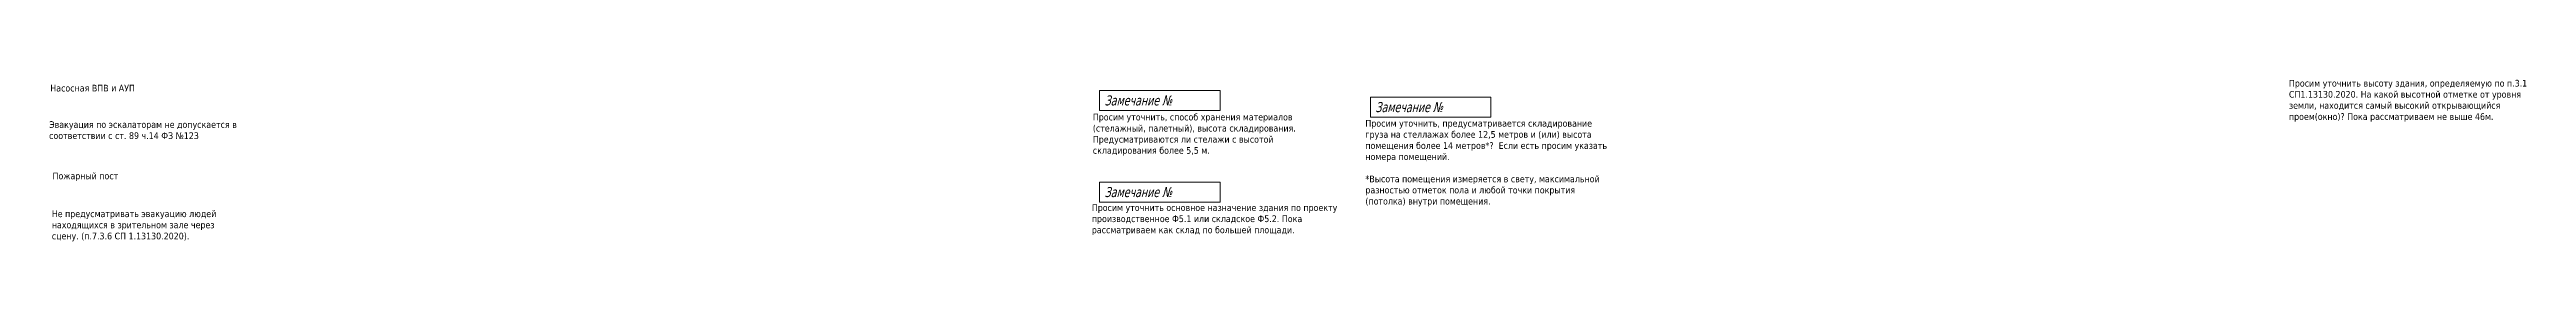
# Model space of a CAD drawing. Header units: millimetres. Extents: x -204396 to 1997851, y -2958255 to 237418.
# Drawn here: x 1456259 to 1678347, y 147575 to 162100 of the extents above; entities that cross this region are included whole.
import ezdxf

# ---------------------------------------------------------------- set-up
doc = ezdxf.new("R2010")
doc.units = ezdxf.units.MM
doc.layers.add('экспертиза', color=1, linetype='Continuous', lineweight=0)
doc.layers.add('экспертиза пояснения', color=6, linetype='Continuous', lineweight=0)
doc.styles.add('ЭКСПЕРТИЗА', font='tahoma.ttf')

msp = doc.modelspace()

# ---------------------------------------------------------------- texts
at = {"layer": 'экспертиза', "lineweight": 0, "ltscale": 100, "transparency": 33554687, "style": 'ЭКСПЕРТИЗА', "oblique": 14.99998, "width": 0.8}
for p in [(1550859, 159790), (1575138, 159189), (1550859, 151548)]:
    msp.add_text('Замечание №', height=900, dxfattribs=at).set_placement(p)
at = {"layer": 'экспертиза', "lineweight": 0, "ltscale": 100, "char_height": 600, "attachment_point": 1, "style": 'ЭКСПЕРТИЗА'}
for s, insert, width in [('Просим уточнить высоту здания, определяемую по п.3.1 СП1.13130.2020. На какой высотной отметке от уровня земли, находится самый высокий открывающийся проем(окно)? Пока рассматриваем не выше 46м.', (1657050, 162089), 21895.48), ('Просим уточнить, способ хранения материалов (стелажный, палетный), высота складирования. Предусматриваются ли стелажи с высотой складирования более 5,5 м.', (1549802, 159043), 18932.75), ('Просим уточнить основное назначение здания по проекту производственное Ф5.1 или складское Ф5.2. Пока рассматриваем как склад по большей площади.', (1549713, 150899), 24579.48)]:
    msp.add_mtext(s, dxfattribs=dict(at, insert=insert, width=width))
at = {"layer": 'экспертиза', "lineweight": 0, "insert": (1574242, 158481), "char_height": 600, "width": 21891.98, "attachment_point": 1, "style": 'ЭКСПЕРТИЗА'}
msp.add_mtext('Просим уточнить, предусматривается складирование груза на стеллажах более 12,5 метров {\\C2;и (или) высота помещения более 14 метров*}?  Если есть просим указать номера помещений.\\P{\\C2;\\P*Высота помещения измеряется в свету, максимальной разностью отметок пола и любой точки покрытия (потолка) внутри помещения.}', dxfattribs=at)
at = {"layer": 'экспертиза пояснения', "lineweight": 0, "ltscale": 100, "char_height": 600, "attachment_point": 1, "style": 'ЭКСПЕРТИЗА'}
for s, insert, width in [('\\pt1200;Насосная ВПВ и АУП', (1456329, 161646), 15812.62), ('Эвакуация по эскалаторам не допускается в соответствии с ст. 89 ч.14 ФЗ №123', (1456221, 158373), 17594.43), ('\\pt1200;Пожарный пост', (1456531, 153752), 15812.62), ('\\pt1200;Не предусматривать эвакуацию людей находящихся в зрительном зале через сцену. (п.7.3.6 СП 1.13130.2020).', (1456462, 150346), 15812.62)]:
    msp.add_mtext(s, dxfattribs=dict(at, insert=insert, width=width))

# ---------------------------------------------------------------- linework, layer by layer
at = {"layer": 'экспертиза', "lineweight": 0, "transparency": 33554687}
for points in [[(1550409, 161140), (1561209, 161140), (1561209, 159340), (1550409, 159340), (1550409, 161140)], [(1574688, 160539), (1585488, 160539), (1585488, 158739), (1574688, 158739), (1574688, 160539)], [(1550409, 152898), (1561209, 152898), (1561209, 151098), (1550409, 151098), (1550409, 152898)]]:
    msp.add_lwpolyline(points, dxfattribs=at)

msp.set_redraw_order([(e.dxf.handle, doc.entitydb.next_handle()) for e in msp.query("TEXT MTEXT ATTDEF DIMENSION ARC_DIMENSION")])  # texts and dimensions are drawn at this point

doc.saveas('drawing.dxf')
